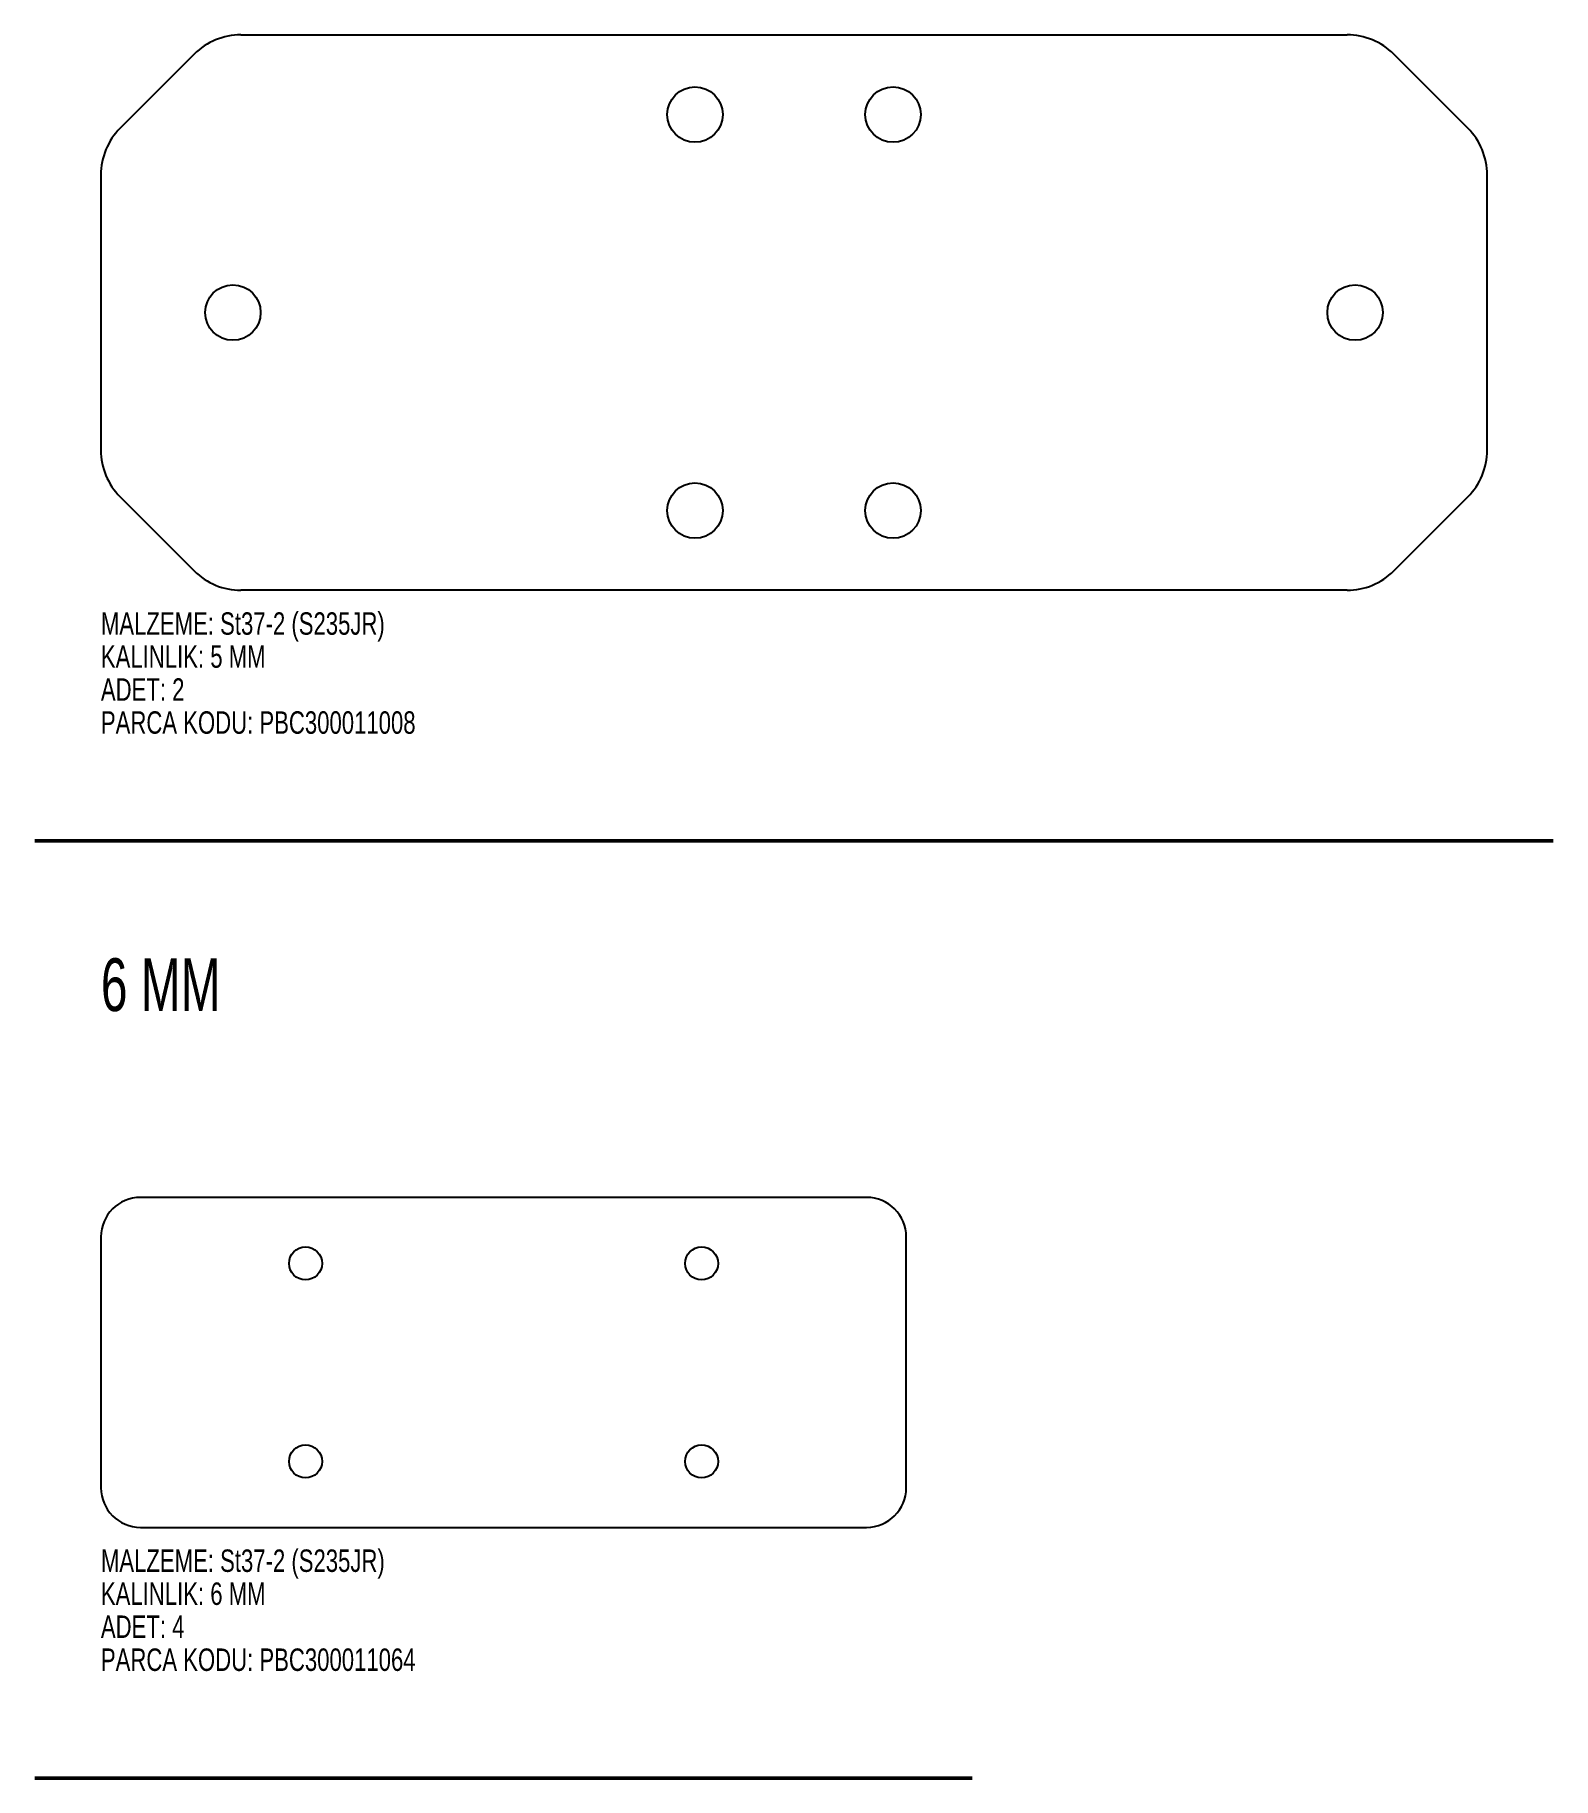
# Model space of a CAD drawing. Header units: millimetres. Extents: x -192 to 1381, y -1150 to 2027.
# Drawn here: x -191.8 to 38.2, y -1149.9 to -885.8 of the extents above; entities that cross this region are included whole.
import ezdxf

# ---------------------------------------------------------------- set-up
doc = ezdxf.new("R2010")
doc.units = ezdxf.units.MM
doc.linetypes.add('SLD-Katı', pattern=[0])
doc.layers.add('SRC_GEOMETRY', color=7, linetype='SLD-Katı')
doc.layers.add('SRC_INFO', color=1, linetype='SLD-Katı')
doc.layers.add('SRC_SEPARATOR', color=7, linetype='SLD-Katı', lineweight=50, true_color=0xffffff)
doc.styles.add('SLDTEXTSTYLE0', font='TXT', dxfattribs={"width": 0.736842})
doc.styles.add('SLDTEXTSTYLE1', font='TXT', dxfattribs={"width": 0.677632})

msp = doc.modelspace()

# ---------------------------------------------------------------- texts
at = {"layer": 'SRC_INFO', "color": 1, "attachment_point": 1}
for s, insert, char_height, style in [('MALZEME: St37-2 (S235JR)', (-181.77, -973.26), 3.4, 'SLDTEXTSTYLE0'), ('KALINLIK: 5 MM', (-181.77, -978.26), 3.4, 'SLDTEXTSTYLE0'), ('ADET: 2', (-181.77, -983.26), 3.4, 'SLDTEXTSTYLE0'), ('PARCA KODU: PBC300011008', (-181.77, -988.26), 3.4, 'SLDTEXTSTYLE0'), ('6 MM', (-181.77, -1025.68), 8, 'SLDTEXTSTYLE1'), ('MALZEME: St37-2 (S235JR)', (-181.77, -1115.26), 3.4, 'SLDTEXTSTYLE0'), ('KALINLIK: 6 MM', (-181.77, -1120.26), 3.4, 'SLDTEXTSTYLE0'), ('ADET: 4', (-181.77, -1125.26), 3.4, 'SLDTEXTSTYLE0'), ('PARCA KODU: PBC300011064', (-181.77, -1130.26), 3.4, 'SLDTEXTSTYLE0')]:
    msp.add_mtext(s, dxfattribs=dict(at, insert=insert, char_height=char_height, style=style))

# ---------------------------------------------------------------- linework, layer by layer
at = {"layer": 'SRC_GEOMETRY', "color": 7, "linetype": 'SLD-Katı'}
for p, q in [((-160.56, -885.76), (7.02, -885.76)), ((-167.63, -888.69), (-178.84, -899.91)), ((25.3, -899.91), (14.09, -888.69)), ((-181.77, -906.98), (-181.77, -948.69)), ((28.23, -948.69), (28.23, -906.98)), ((-178.84, -955.76), (-167.63, -966.98)), ((14.09, -966.98), (25.3, -955.76)), ((7.02, -969.91), (-160.56, -969.91)), ((-65.77, -1061.91), (-175.77, -1061.91)), ((-181.77, -1067.91), (-181.77, -1105.91)), ((-59.77, -1105.91), (-59.77, -1067.91)), ((-175.77, -1111.91), (-65.77, -1111.91))]:
    msp.add_line(p, q, dxfattribs=at)
for centre, radius in [((-91.77, -897.84), 4.2), ((-61.77, -897.84), 4.2), ((-161.77, -927.84), 4.2), ((8.23, -927.84), 4.2), ((-91.77, -957.84), 4.2), ((-61.77, -957.84), 4.2), ((-150.77, -1071.91), 2.5), ((-90.77, -1071.91), 2.5), ((-150.77, -1101.91), 2.5), ((-90.77, -1101.91), 2.5)]:
    msp.add_circle(centre, radius, dxfattribs=at)
for centre, radius, start, end in [((-160.56, -895.76), 10, 90, 135), ((7.02, -895.76), 10, 45, 90), ((-171.77, -906.98), 10, 135, 180), ((18.23, -906.98), 10, 0, 45), ((-171.77, -948.69), 10, 180, 225), ((18.23, -948.69), 10, 315, 0), ((-160.56, -959.91), 10, 225, 270), ((7.02, -959.91), 10, 270, 315), ((-175.77, -1067.91), 6, 90, 180), ((-65.77, -1067.91), 6, 0, 90), ((-175.77, -1105.91), 6, 180, 270), ((-65.77, -1105.91), 6, 270, 0)]:
    msp.add_arc(centre, radius, start, end, dxfattribs=at)
at = {"layer": 'SRC_SEPARATOR', "color": 7, "linetype": 'SLD-Katı', "lineweight": 50, "true_color": 0xffffff}
for p, q in [((-191.77, -1007.91), (38.23, -1007.91)), ((-191.77, -1149.91), (-49.77, -1149.91))]:
    msp.add_line(p, q, dxfattribs=at)

msp.set_redraw_order([(e.dxf.handle, doc.entitydb.next_handle()) for e in msp.query("TEXT MTEXT ATTDEF DIMENSION ARC_DIMENSION")])  # texts and dimensions are drawn at this point

doc.saveas('drawing.dxf')
